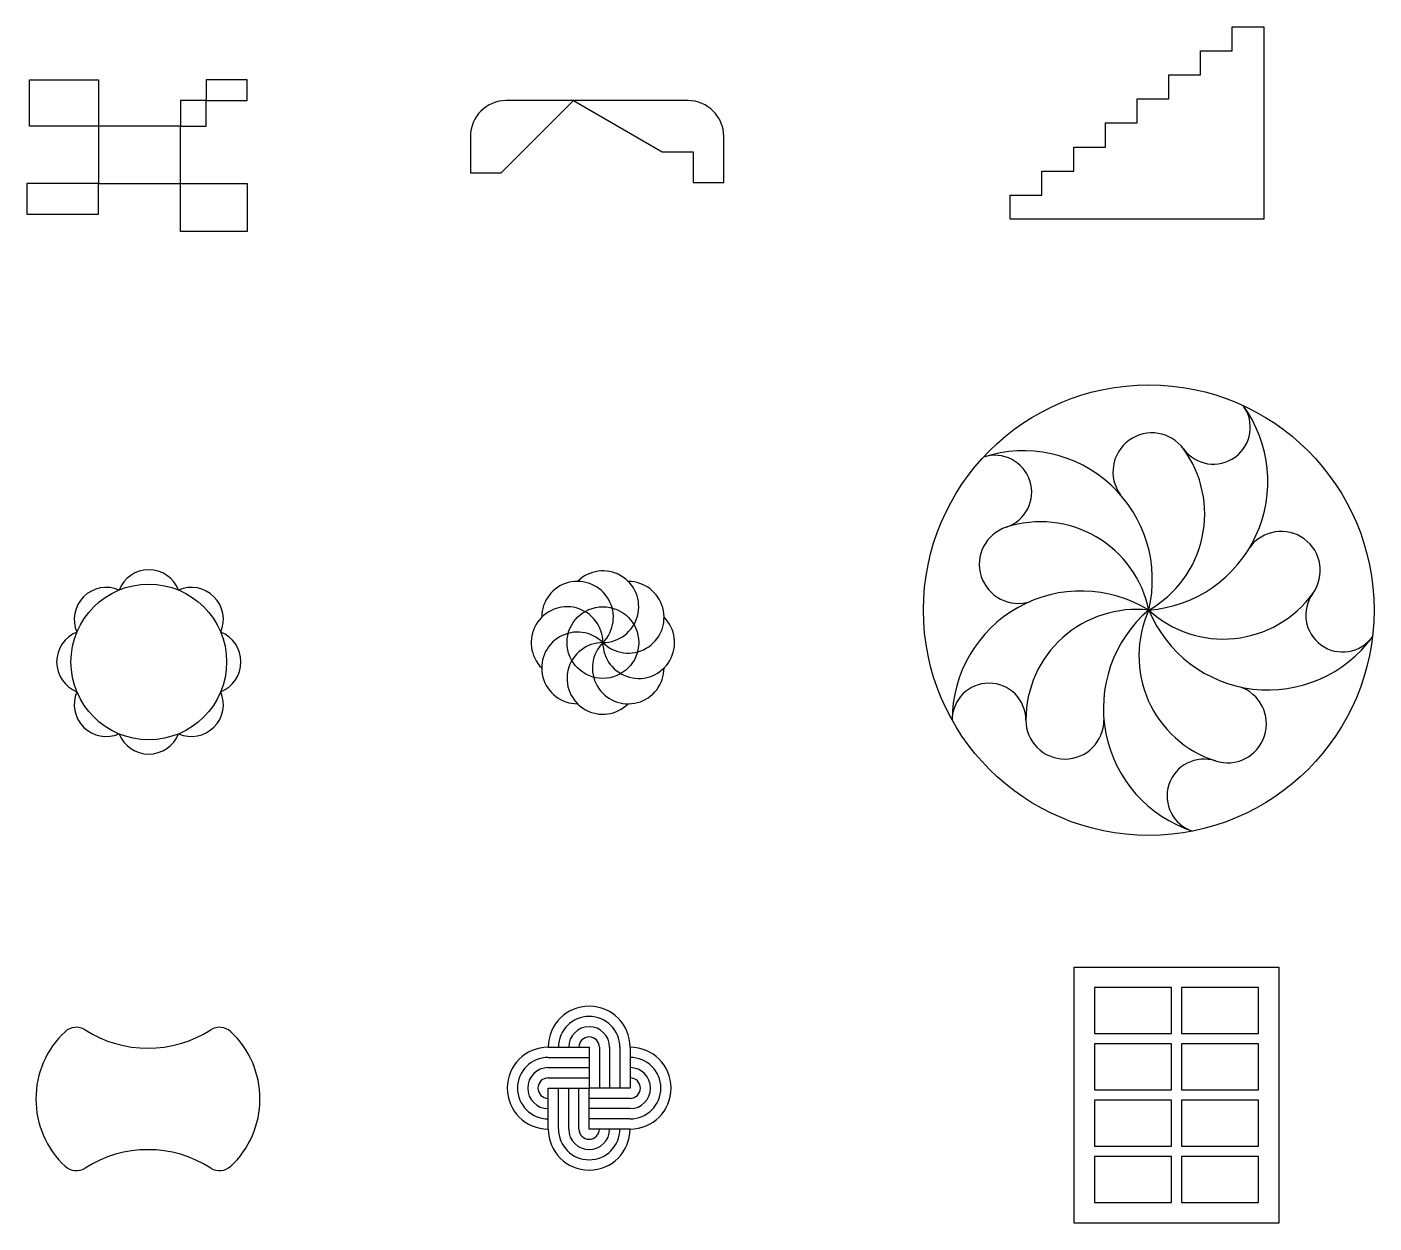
# Model space of a CAD drawing. Header units: millimetres. Extents: x 62 to 1416, y 202 to 786.
# Drawn here: x 62 to 719, y 202 to 786 of the extents above; entities that cross this region are included whole.
import ezdxf

# ---------------------------------------------------------------- set-up
doc = ezdxf.new("R2010")
doc.units = ezdxf.units.MM

# ---------------------------------------------------------------- blocks, each defined once
blk = doc.blocks.new('*U18')
blk.add_arc((0, 9.52), 19.05, 180, 0)
blk = doc.blocks.new('*U19')
at = {"color": 0, "linetype": 'ByBlock', "lineweight": -2, "transparency": 16777216}
for p, rotation in [((364.97, 2707.63), 216), ((439.26, 2659.49), 144), ((296.24, 2651.86), 288), ((416.43, 2573.97), 71.99999999999999)]:
    blk.add_blockref('*U18', p, dxfattribs=dict(at, rotation=rotation))
blk.add_blockref('*U18', (328.04, 2569.25), dxfattribs=at)
blk = doc.blocks.new('*U22')
blk.add_lwpolyline([(-18.75, -11.25), (18.75, -11.25), (18.75, 11.25), (-18.75, 11.25)], close=True)
blk = doc.blocks.new('*U23')
at = {"color": 0, "linetype": 'ByBlock', "lineweight": -2, "transparency": 16777216}
for p in [(0, 82.5), (42.5, 82.5), (0, 55), (42.5, 55), (0, 27.5), (42.5, 27.5), (0, 0), (42.5, 0)]:
    blk.add_blockref('*U22', p, dxfattribs=at)
blk = doc.blocks.new('*U1')
blk.add_arc((-10.69, 0), 15.63, 291.54684, 68.45316)
blk = doc.blocks.new('*U2')
at = {"color": 0, "linetype": 'ByBlock', "lineweight": -2, "transparency": 16777216}
for p, rotation in [((75.7, 349.95), 135), ((104.02, 361.68), 90), ((132.35, 349.95), 45), ((63.97, 321.62), 180), ((75.7, 293.3), 225), ((132.35, 293.3), 315.0000000000001), ((104.02, 281.57), 270)]:
    blk.add_blockref('*U1', p, dxfattribs=dict(at, rotation=rotation))
blk.add_blockref('*U1', (144.08, 321.62), dxfattribs=at)
blk = doc.blocks.new('*U3')
blk.add_arc((0, 2.56), 17.5, 180, 45)
blk = doc.blocks.new('*U4')
at = {"color": 0, "linetype": 'ByBlock', "lineweight": -2, "transparency": 16777216}
for p, rotation in [((261.13, 347.13), 135), ((274.26, 350.44), 89.99999999999999), ((285.88, 343.5), 44.99999999999999), ((254.19, 335.5), 180), ((257.51, 322.38), 224.9999999999999), ((282.26, 318.75), 315), ((269.13, 315.44), 269.9999999999999)]:
    blk.add_blockref('*U3', p, dxfattribs=dict(at, rotation=rotation))
blk.add_blockref('*U3', (289.19, 330.38), dxfattribs=at)
blk = doc.blocks.new('*U5')
for p, q in [((0, 0), (0, -20)), ((5, 0), (5, -20)), ((10, 0), (10, -20)), ((15, 0), (15, -20)), ((20, 0), (20, -20))]:
    blk.add_line(p, q)
for radius in [20, 15, 10, 5]:
    blk.add_arc((0, 0), radius, 0, 180)
blk = doc.blocks.new('*U6')
at = {"color": 0, "linetype": 'ByBlock', "lineweight": -2, "transparency": 16777216}
blk.add_blockref('*U5', (301.09, 223.98), dxfattribs=at)
for p, rotation in [((281.09, 203.98), 90), ((321.09, 203.98), 270), ((301.09, 183.98), 180)]:
    blk.add_blockref('*U5', p, dxfattribs=dict(at, rotation=rotation))

msp = doc.modelspace()

# ---------------------------------------------------------------- linework, layer by layer
for p, q in [((650.006, 774.423), (650.006, 786.148)), ((650.006, 786.148), (665.481, 786.148)), ((665.481, 786.148), (665.481, 692.348)), ((634.531, 762.698), (634.531, 774.423)), ((634.531, 774.423), (650.006, 774.423)), ((619.056, 750.973), (619.056, 762.698)), ((619.056, 762.698), (634.531, 762.698)), ((293.152, 714.844), (328.507, 750.199)), ((384.308, 750.199), (295.652, 750.199)), ((328.507, 750.199), (371.808, 725.199)), ((603.581, 739.248), (603.581, 750.973)), ((603.581, 750.973), (619.056, 750.973)), ((588.106, 727.523), (588.106, 739.248)), ((588.106, 739.248), (603.581, 739.248)), ((278.152, 732.699), (278.152, 714.844)), ((401.808, 710.199), (401.808, 732.699)), ((371.808, 725.199), (386.808, 725.199)), ((386.808, 725.199), (386.808, 710.199)), ((572.631, 715.798), (572.631, 727.523)), ((572.631, 727.523), (588.106, 727.523)), ((278.152, 714.844), (293.152, 714.844)), ((293.152, 714.844), (293.152, 714.844)), ((557.156, 704.073), (557.156, 715.798)), ((557.156, 715.798), (572.631, 715.798)), ((386.808, 710.199), (401.808, 710.199)), ((541.681, 692.348), (541.681, 704.073)), ((541.681, 704.073), (557.156, 704.073)), ((665.481, 692.348), (541.681, 692.348))]:
    msp.add_line(p, q)
for points in [[(96.629, 737.766), (62.879, 737.766), (62.879, 760.266), (96.629, 760.266)], [(169.129, 760.266), (149.129, 760.266), (149.129, 750.266), (169.129, 750.266)], [(136.629, 737.766), (149.129, 737.766), (149.129, 750.266), (136.629, 750.266)], [(96.629, 709.766), (136.629, 709.766), (136.629, 737.766), (96.629, 737.766)], [(96.629, 709.766), (61.629, 709.766), (61.629, 694.766), (96.629, 694.766)], [(136.629, 709.766), (169.129, 709.766), (169.129, 686.266), (136.629, 686.266)], [(572.819, 327.115), (672.819, 327.115), (672.819, 202.115), (572.819, 202.115)]]:
    msp.add_lwpolyline(points, close=True)
for centre, radius in [((609.28, 501.401), 109.982), ((121.123, 476.085), 38), ((342.79, 485.535), 17.5)]:
    msp.add_circle(centre, radius)
for centre, radius, start, end in [((295.652, 732.699), 17.5, 90, 180), ((384.308, 732.699), 17.5, 0, 90), ((604.434, 564.215), 63, 274.411864, 36), ((640.84, 590.665), 18, 216, 36), ((548.044, 516.203), 63, 346.411864, 108), ((582.591, 548.345), 54, 299.62063, 36), ((534.138, 559), 18, 288, 108), ((556.387, 490.524), 54, 11.62063, 108), ((576.28, 447.736), 63, 58.411864, 180), ((645.678, 541.291), 54, 227.62063, 324), ((703.928, 498.971), 18, 144, 324), ((603.28, 447.736), 54, 83.62063, 180), ((650.122, 453.433), 63, 130.411864, 252), ((658.465, 479.111), 54, 155.62063, 252), ((667.522, 525.421), 63, 202.411864, 324), ((531.28, 447.736), 18, 0, 180), ((636.216, 410.635), 18, 72, 252), ((85.693, 289.714), 8, 57.42103, 133.136259), ((120.693, 344.487), 57, 237.42103, 302.57897), ((155.693, 289.714), 8, 46.863741, 122.57897), ((110.991, 262.714), 45, 133.136259, 226.863741), ((130.395, 262.714), 45, 313.136259, 46.863741), ((120.693, 180.942), 57, 57.42103, 122.57897), ((85.693, 235.714), 8, 226.863741, 302.57897), ((155.693, 235.714), 8, 237.42103, 313.136259)]:
    msp.add_arc(centre, radius, start, end)

# ---------------------------------------------------------------- block references
for name, p in [('*U19', (240.293, -2131.038)), ('*U2', (17.099, 154.462)), ('*U4', (71.095, 152.596)), ('*U23', (601.569, 223.365)), ('*U6', (35, 64.019))]:
    msp.add_blockref(name, p)

doc.saveas('drawing.dxf')
